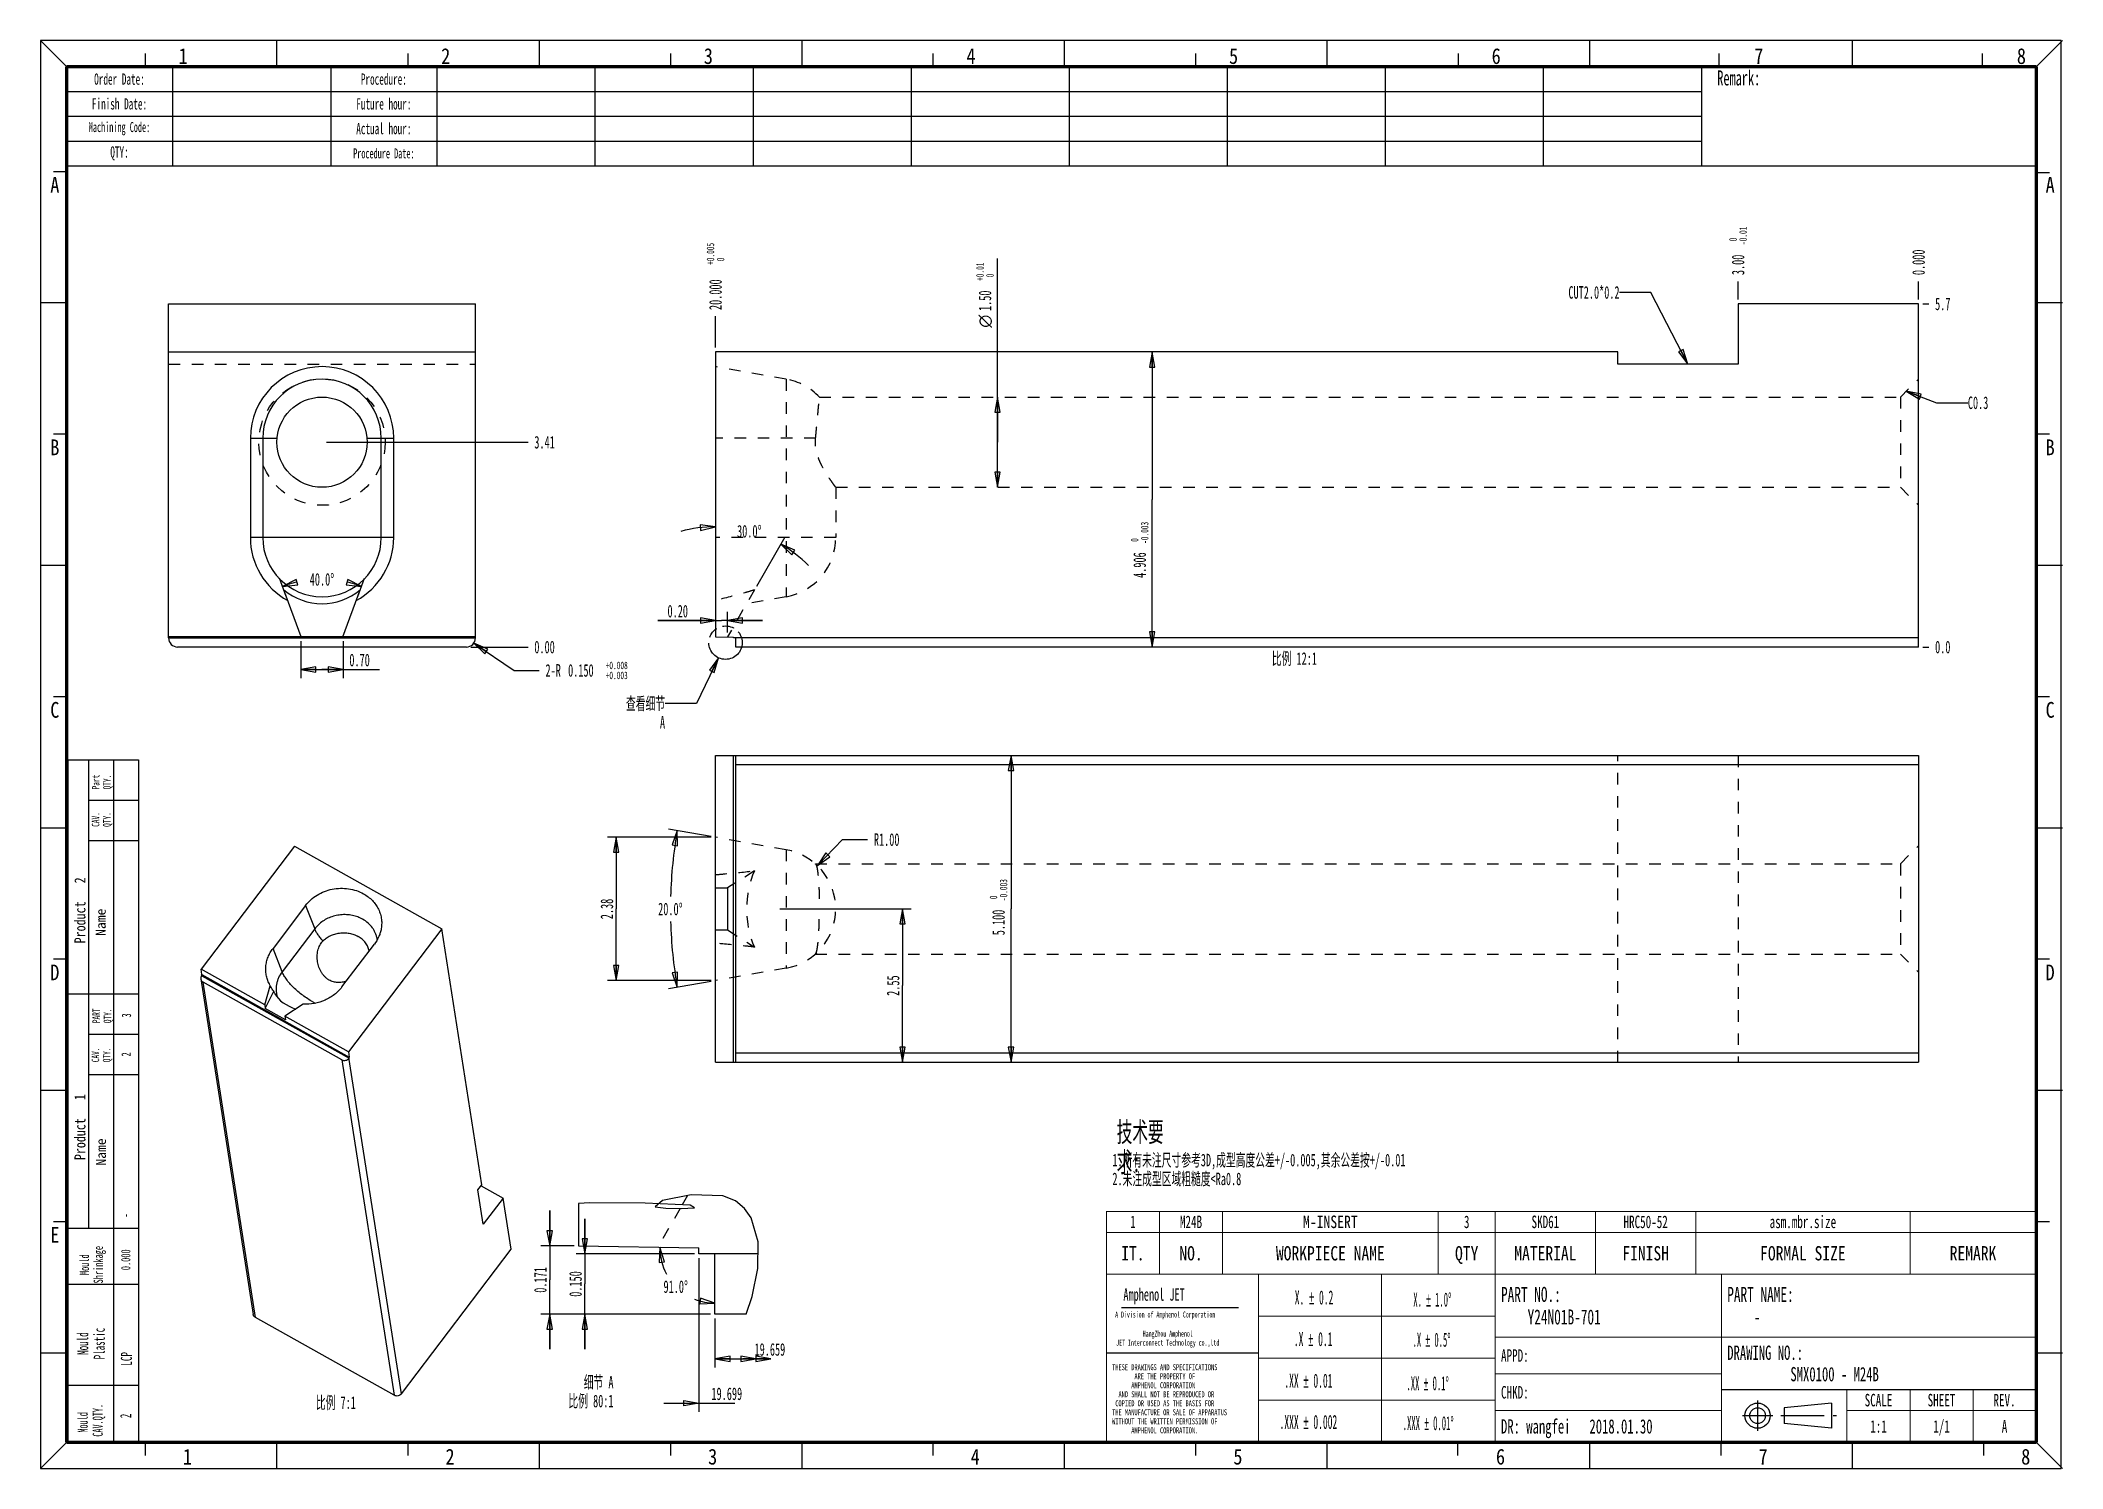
# Model space of a CAD drawing. Header units: millimetres. Extents: x 1 to 34.6, y 0.7 to 24.4.
import ezdxf
from ezdxf.enums import TextEntityAlignment as Align

# ---------------------------------------------------------------- set-up
doc = ezdxf.new("R2010")
doc.units = ezdxf.units.MM
doc.header["$LTSCALE"] = 1.925
for name, pattern in [('CENTER', [0.6, 0.375, -0.075, 0.075, -0.075]), ('HIDDEN', [0.2, 0.1, -0.1]), ('PHANTOM', [0.8, 0.45, -0.05, 0.1, -0.05, 0.1, -0.05])]:
    doc.linetypes.add(name, pattern=pattern)
doc.layers.get('0').update_dxf_attribs({"linetype": 'CONTINUOUS'})
for name, color, linetype in [('DEFAULT_1', 7, 'CENTER'), ('DEFAULT_2', 4, 'HIDDEN'), ('DEFAULT_3', 7, 'PHANTOM'), ('DIM', 7, 'CONTINUOUS'), ('NOTE', 7, 'CONTINUOUS')]:
    doc.layers.add(name, color=color, linetype=linetype)
doc.styles.get("Standard").update_dxf_attribs({"font": 'txt', "width": 0.6})
doc.styles.add('TEXTSTYLE_10', font='txt')
doc.styles.add('TEXTSTYLE_11', font='txt', dxfattribs={"width": 0.6})
doc.styles.add('TEXTSTYLE_12', font='txt', dxfattribs={"width": 0.6})
doc.styles.add('TEXTSTYLE_2', font='gdt', dxfattribs={"width": 0.6})
doc.styles.add('TEXTSTYLE_3', font='txt', dxfattribs={"width": 0.65})
doc.styles.add('TEXTSTYLE_4', font='txt', dxfattribs={"width": 0.8})
doc.styles.add('TEXTSTYLE_5', font='txt', dxfattribs={"width": 0.85})
doc.styles.add('TEXTSTYLE_6', font='txt', dxfattribs={"width": 0.5})
doc.styles.add('TEXTSTYLE_8', font='txt', dxfattribs={"width": 0.45})
doc.dimstyles.new('DIMSTYLE_1', dxfattribs={"dimtxt": 0.208333, "dimasz": 0.25, "dimexe": 1.75, "dimexo": 0.875, "dimtad": 1, "dimdec": 3, "dimzin": 0, "dimdsep": 46, "dimtxsty": 'STANDARD', "dimblk": 'CLOSED', "dimblk1": 'CLOSED', "dimblk2": 'CLOSED', "dimcen": 0.09, "dimadec": 0, "dimazin": 0, "dimtol": 1, "dimtm": 0.003, "dimtfac": 0.6, "dimtdec": 3, "dimtofl": 0, "dimtmove": 0, "dimatfit": 3, "dimldrblk": 'CLOSED', "dimfxl": 1, "dimtolj": 1, "dimtzin": 0, "dimarcsym": 0})
doc.dimstyles.new('DIMSTYLE_10', dxfattribs={"dimtxt": 0.208333, "dimasz": 0.25, "dimexe": 1.75, "dimexo": 0.875, "dimtad": 1, "dimdec": 3, "dimlfac": 0.15, "dimzin": 0, "dimdsep": 46, "dimtxsty": 'STANDARD', "dimblk": 'CLOSED', "dimblk1": 'CLOSED', "dimblk2": 'CLOSED', "dimcen": 0.09, "dimadec": 0, "dimazin": 0, "dimtp": 0.1, "dimtm": 0.1, "dimtfac": 1, "dimtdec": 3, "dimtofl": 0, "dimtmove": 0, "dimatfit": 3, "dimldrblk": 'CLOSED', "dimfxl": 1, "dimtolj": 1, "dimtzin": 0, "dimarcsym": 0})
doc.dimstyles.new('DIMSTYLE_11', dxfattribs={"dimtxt": 0.208333, "dimasz": 0.25, "dimexe": 1.75, "dimexo": 0.875, "dimtad": 0, "dimtih": 1, "dimtoh": 1, "dimdec": 1, "dimlfac": 0.15, "dimzin": 0, "dimdsep": 46, "dimtxsty": 'STANDARD', "dimblk": 'CLOSED', "dimblk1": 'CLOSED', "dimblk2": 'CLOSED', "dimcen": 0.09, "dimadec": 0, "dimazin": 0, "dimtp": 0.5, "dimtm": 0.5, "dimtfac": 1, "dimtdec": 1, "dimtofl": 0, "dimtmove": 0, "dimatfit": 3, "dimldrblk": 'CLOSED', "dimfxl": 1, "dimtolj": 1, "dimtzin": 0, "dimarcsym": 0})
doc.dimstyles.new('DIMSTYLE_12', dxfattribs={"dimtxt": 0.208333, "dimasz": 0.25, "dimexe": 1.75, "dimexo": 0.875, "dimtad": 1, "dimdec": 3, "dimlfac": 0.15, "dimzin": 0, "dimdsep": 46, "dimtxsty": 'STANDARD', "dimblk": 'CLOSED', "dimblk1": 'CLOSED', "dimblk2": 'CLOSED', "dimcen": 0.09, "dimadec": 0, "dimazin": 0, "dimtp": 0.2, "dimtm": 0.2, "dimtfac": 1, "dimtdec": 3, "dimtofl": 0, "dimtmove": 0, "dimatfit": 3, "dimldrblk": 'CLOSED', "dimfxl": 1, "dimtolj": 1, "dimtzin": 0, "dimarcsym": 0})
doc.dimstyles.new('DIMSTYLE_13', dxfattribs={"dimtxt": 0.208333, "dimasz": 0.25, "dimexe": 1.75, "dimexo": 0.875, "dimtad": 1, "dimzin": 0, "dimdsep": 46, "dimtxsty": 'STANDARD', "dimblk": 'CLOSED', "dimblk1": 'CLOSED', "dimblk2": 'CLOSED', "dimcen": 0.09, "dimadec": 0, "dimazin": 0, "dimtp": 0.1, "dimtm": 0.1, "dimtfac": 1, "dimtofl": 0, "dimtmove": 0, "dimatfit": 3, "dimldrblk": 'CLOSED', "dimfxl": 1, "dimtolj": 1, "dimtzin": 0, "dimarcsym": 0})
doc.dimstyles.new('DIMSTYLE_14', dxfattribs={"dimtxt": 0.208333, "dimasz": 0.25, "dimexe": 1.75, "dimexo": 0.875, "dimtad": 0, "dimtih": 1, "dimtoh": 1, "dimdec": 3, "dimzin": 0, "dimdsep": 46, "dimtxsty": 'STANDARD', "dimblk": 'CLOSED', "dimblk1": 'CLOSED', "dimblk2": 'CLOSED', "dimcen": 0.09, "dimadec": 0, "dimazin": 0, "dimtol": 1, "dimtp": 0.005, "dimtfac": 0.6, "dimtdec": 3, "dimtofl": 0, "dimtmove": 0, "dimatfit": 3, "dimldrblk": 'CLOSED', "dimfxl": 1, "dimtolj": 1, "dimtzin": 0, "dimarcsym": 0})
doc.dimstyles.new('DIMSTYLE_2', dxfattribs={"dimtxt": 0.208333, "dimasz": 0.25, "dimexe": 1.75, "dimexo": 0.875, "dimtad": 0, "dimtih": 1, "dimtoh": 1, "dimdec": 1, "dimzin": 0, "dimdsep": 46, "dimtxsty": 'STANDARD', "dimblk": 'CLOSED', "dimblk1": 'CLOSED', "dimblk2": 'CLOSED', "dimcen": 0.09, "dimadec": 0, "dimazin": 0, "dimtp": 0.1, "dimtm": 0.1, "dimtfac": 1, "dimtdec": 1, "dimtofl": 0, "dimtmove": 0, "dimatfit": 3, "dimldrblk": 'CLOSED', "dimfxl": 1, "dimtolj": 1, "dimtzin": 0, "dimarcsym": 0})
doc.dimstyles.new('DIMSTYLE_3', dxfattribs={"dimtxt": 0.208333, "dimasz": 0.25, "dimexe": 1.75, "dimexo": 0.875, "dimtad": 0, "dimtih": 1, "dimtoh": 1, "dimzin": 0, "dimdsep": 46, "dimtxsty": 'STANDARD', "dimblk": 'CLOSED', "dimblk1": 'CLOSED', "dimblk2": 'CLOSED', "dimcen": 0.09, "dimadec": 0, "dimazin": 0, "dimtol": 1, "dimtm": 0.01, "dimtfac": 0.6, "dimtofl": 0, "dimtmove": 0, "dimatfit": 3, "dimldrblk": 'CLOSED', "dimfxl": 1, "dimtolj": 1, "dimtzin": 0, "dimarcsym": 0})
doc.dimstyles.new('DIMSTYLE_4', dxfattribs={"dimtxt": 0.208333, "dimasz": 0.25, "dimexe": 1.75, "dimexo": 0.875, "dimtad": 0, "dimtih": 1, "dimtoh": 1, "dimdec": 3, "dimzin": 0, "dimdsep": 46, "dimtxsty": 'STANDARD', "dimblk": 'CLOSED', "dimblk1": 'CLOSED', "dimblk2": 'CLOSED', "dimcen": 0.09, "dimadec": 0, "dimazin": 0, "dimtp": 0.1, "dimtm": 0.1, "dimtfac": 1, "dimtdec": 3, "dimtofl": 0, "dimtmove": 0, "dimatfit": 3, "dimldrblk": 'CLOSED', "dimfxl": 1, "dimtolj": 1, "dimtzin": 0, "dimarcsym": 0})
doc.dimstyles.new('DIMSTYLE_5', dxfattribs={"dimtxt": 0.208333, "dimasz": 0.25, "dimexe": 1.75, "dimexo": 0.875, "dimtad": 1, "dimzin": 0, "dimdsep": 46, "dimtxsty": 'STANDARD', "dimblk": 'CLOSED', "dimblk1": 'CLOSED', "dimblk2": 'CLOSED', "dimcen": 0.09, "dimadec": 0, "dimazin": 0, "dimtol": 1, "dimtp": 0.01, "dimtfac": 0.6, "dimtofl": 0, "dimtmove": 0, "dimatfit": 3, "dimldrblk": 'CLOSED', "dimfxl": 1, "dimtolj": 1, "dimtzin": 0, "dimarcsym": 0})
doc.dimstyles.new('DIMSTYLE_6', dxfattribs={"dimtxt": 0.208333, "dimasz": 0.25, "dimexe": 1.75, "dimexo": 0.875, "dimtad": 0, "dimtih": 1, "dimtoh": 1, "dimdec": 1, "dimzin": 0, "dimdsep": 46, "dimtxsty": 'STANDARD', "dimblk": 'CLOSED', "dimblk1": 'CLOSED', "dimblk2": 'CLOSED', "dimcen": 0.09, "dimadec": 0, "dimazin": 0, "dimtp": 0.5, "dimtm": 0.5, "dimtfac": 1, "dimtdec": 1, "dimtofl": 0, "dimtmove": 0, "dimatfit": 3, "dimldrblk": 'CLOSED', "dimfxl": 1, "dimtolj": 1, "dimtzin": 0, "dimarcsym": 0})
doc.dimstyles.new('DIMSTYLE_7', dxfattribs={"dimtxt": 0.208333, "dimasz": 0.25, "dimexe": 1.75, "dimexo": 0.875, "dimtad": 1, "dimzin": 0, "dimdsep": 46, "dimtxsty": 'STANDARD', "dimblk": 'CLOSED', "dimblk1": 'CLOSED', "dimblk2": 'CLOSED', "dimcen": 0.09, "dimadec": 0, "dimazin": 0, "dimtp": 0.1, "dimtm": 0.1, "dimtfac": 1, "dimtofl": 0, "dimtmove": 0, "dimatfit": 3, "dimldrblk": 'CLOSED', "dimfxl": 1, "dimtolj": 1, "dimtzin": 0, "dimarcsym": 0})
doc.dimstyles.new('DIMSTYLE_8', dxfattribs={"dimtxt": 0.208333, "dimasz": 0.25, "dimexe": 1.75, "dimexo": 0.875, "dimtad": 0, "dimtih": 1, "dimtoh": 1, "dimzin": 0, "dimdsep": 46, "dimtxsty": 'STANDARD', "dimblk": 'CLOSED', "dimblk1": 'CLOSED', "dimblk2": 'CLOSED', "dimcen": 0.09, "dimadec": 0, "dimazin": 0, "dimtp": 0.1, "dimtm": 0.1, "dimtfac": 1, "dimtofl": 0, "dimtmove": 0, "dimatfit": 3, "dimldrblk": 'CLOSED', "dimfxl": 1, "dimtolj": 1, "dimtzin": 0, "dimarcsym": 0})
doc.dimstyles.new('DIMSTYLE_9', dxfattribs={"dimtxt": 0.208333, "dimasz": 0.25, "dimexe": 1.75, "dimexo": 0.875, "dimtad": 1, "dimdec": 3, "dimzin": 0, "dimdsep": 46, "dimtxsty": 'STANDARD', "dimblk": 'CLOSED', "dimblk1": 'CLOSED', "dimblk2": 'CLOSED', "dimcen": 0.09, "dimadec": 0, "dimazin": 0, "dimtol": 1, "dimtp": 0.008, "dimtm": -0.003, "dimtfac": 0.6, "dimtdec": 3, "dimtofl": 0, "dimtmove": 0, "dimatfit": 3, "dimldrblk": 'CLOSED', "dimfxl": 1, "dimtolj": 1, "dimtzin": 0, "dimarcsym": 0})
doc.dimstyles.get("Standard").update_dxf_attribs({"dimtxt": 0.208333, "dimasz": 0.25, "dimexe": 1.75, "dimexo": 0.875, "dimtad": 1, "dimdec": 3, "dimzin": 0, "dimdsep": 46, "dimtxsty": 'STANDARD', "dimblk": 'CLOSED', "dimblk1": 'CLOSED', "dimblk2": 'CLOSED', "dimcen": 0.09, "dimadec": 0, "dimazin": 0, "dimtol": 1, "dimtp": 0.001, "dimtm": 0.001, "dimtfac": 1, "dimtdec": 3, "dimtofl": 0, "dimtmove": 0, "dimatfit": 3, "dimldrblk": 'CLOSED', "dimfxl": 1, "dimtolj": 1, "dimtzin": 0, "dimarcsym": 0})

msp = doc.modelspace()

# ---------------------------------------------------------------- texts
at = {"color": 7, "linetype": 'Continuous', "char_height": 0.2619, "width": 0.222655, "line_spacing_factor": 0.9, "style": 'TEXTSTYLE_5'}
for s, insert, attachment_point in [('1', (3.3893, 24.2922), 2), ('2', (7.7551, 24.2922), 2), ('3', (12.1209, 24.2922), 2), ('4', (16.4867, 24.2922), 2), ('5', (20.8525, 24.2922), 2), ('6', (25.2183, 24.2922), 2), ('7', (29.5841, 24.2922), 2), ('8', (33.9499, 24.2922), 2), ('A', (1.1807, 22.1513), 1), ('A', (34.5034, 22.1513), 3), ('B', (1.1807, 17.7855), 1), ('B', (34.5034, 17.7855), 3), ('C', (1.1807, 13.4197), 1), ('C', (34.5034, 13.4197), 3), ('D', (1.1807, 9.0539), 1), ('D', (34.5034, 9.0539), 3), ('E', (1.1807, 4.6881), 1), ('1', (3.4613, 1.0005), 2), ('2', (7.827, 1.0005), 2), ('3', (12.1928, 1.0005), 2), ('4', (16.5586, 1.0005), 2), ('5', (20.9244, 1.0005), 2), ('6', (25.2902, 1.0005), 2), ('7', (29.656, 1.0005), 2), ('8', (34.0218, 1.0005), 2)]:
    msp.add_mtext(s, dxfattribs=dict(at, insert=insert, attachment_point=attachment_point))
at = {"color": 2, "linetype": 'Continuous', "insert": (18.8378, 5.906), "char_height": 0.208333, "width": 5, "attachment_point": 1, "line_spacing_factor": 0.9}
msp.add_mtext('1.所有未注尺寸参考3D,成型高度公差+/-0.005,其余公差按+/-0.01\\P2.未注成型区域粗糙度<Ra0.8    ', dxfattribs=at)
at = {"layer": 'DIM', "color": 2, "linetype": 'Continuous', "insert": (12.4277, 2.02), "char_height": 0.20833, "width": 0.75, "attachment_point": 2, "line_spacing_factor": 0.9}
msp.add_mtext('19.699', dxfattribs=at)
at = {"layer": 'NOTE', "color": 2, "linetype": 'Continuous', "line_spacing_factor": 0.9}
for s, insert, char_height, width, attachment_point in [('CUT2.0*0.2', (27.2694, 20.3351), 0.20833, 1.25, 3), ('C0.3', (33.0595, 18.5004), 0.20833, 0.5, 1), ('比例 12:1', (22.2389, 14.2465), 0.20833, 0.875, 3), ('查看细节 A', (11.4014, 13.4979), 0.20833, 0.75, 3), ('技术要求:', (18.9094, 6.4363), 0.33333, 1, 1), ('细节 A\\P比例 80:1', (10.5445, 2.2121), 0.20833, 0.875, 3), ('比例 7:1', (6.262, 1.873), 0.20833, 0.75, 3)]:
    msp.add_mtext(s, dxfattribs=dict(at, insert=insert, char_height=char_height, width=width, attachment_point=attachment_point))
at = {"layer": 'NOTE', "color": 2, "linetype": 'Continuous', "attachment_point": 1, "rotation": 90, "line_spacing_factor": 0.9}
for s, insert, char_height, width in [('Part\\PQTY.', (1.8739, 11.9653), 0.125, 0.3), ('CAV.\\PQTY.', (1.8713, 11.3429), 0.125, 0.3), ('PART\\PQTY.', (1.8815, 8.0782), 0.125, 0.3), ('3', (2.3692, 8.1729), 0.1542, 0.0925), ('CAV.\\PQTY.', (1.868, 7.4285), 0.125, 0.3), ('2', (2.3645, 7.5244), 0.1542, 0.0925), ('-', (2.3542, 4.8468), 0.1542, 0.0925), ('  Mould\\PShrinkage', (1.6704, 3.7508), 0.15417, 0.8325), ('0.000', (2.3579, 3.9708), 0.15417, 0.4625), (' Mould\\PPlastic', (1.6285, 2.4882), 0.18333, 0.77), ('LCP', (2.3548, 2.3838), 0.18333, 0.33), (' Mould\\PCAV.QTY.', (1.6361, 1.2017), 0.16667, 0.8), ('2', (2.3431, 1.5089), 0.1833, 0.11)]:
    msp.add_mtext(s, dxfattribs=dict(at, insert=insert, char_height=char_height, width=width))
for s, insert, char_height, width, style in [('Product   2', (1.5821, 9.4053), 0.183333, 1.613333, 'TEXTSTYLE_4'), ('Name', (1.9356, 9.53), 0.16667, 0.666667, 'TEXTSTYLE_10'), ('Product   1', (1.5821, 5.8006), 0.183333, 1.613333, 'TEXTSTYLE_4'), ('Name', (1.9396, 5.7088), 0.16667, 0.666667, 'TEXTSTYLE_10')]:
    msp.add_mtext(s, dxfattribs=dict(at, insert=insert, char_height=char_height, width=width, style=style))
at = {"layer": 'NOTE', "color": 2, "linetype": 'Continuous', "attachment_point": 1, "line_spacing_factor": 0.9}
for s, insert, char_height, width, style in [('Amphenol JET', (19.0206, 3.671), 0.208333, 1.905979, 'TEXTSTYLE_11'), ('X. \\Fgdt;{\\Fgdt;`}\\Ftxt; 0.2', (21.8697, 3.6336), 0.233333, 1.088889, 'TEXTSTYLE_6'), ('X. \\Fgdt;{\\Fgdt;`}\\Ftxt; 1.0\\Fgdt;{\\Fgdt;~}', (23.8407, 3.5994), 0.233333, 1.162778, 'TEXTSTYLE_8'), ('A Division of Amphenol Corporation', (18.8834, 3.2832), 0.1, 2.210037, 'TEXTSTYLE_11'), ('         HangZhou Amphenol \\PJET Interconnect Technology co.,ltd', (18.9008, 2.9658), 0.1, 2.226172, 'TEXTSTYLE_12'), ('.X \\Fgdt;{\\Fgdt;`}\\Ftxt; 0.1', (21.8554, 2.9422), 0.233333, 1.088889, 'TEXTSTYLE_6'), ('.X \\Fgdt;{\\Fgdt;`}\\Ftxt; 0.5\\Fgdt;{\\Fgdt;~}', (23.8283, 2.9303), 0.233333, 1.162778, 'TEXTSTYLE_8'), ('.XX \\Fgdt;{\\Fgdt;`}\\Ftxt; 0.01', (21.6969, 2.2499), 0.233333, 1.322222, 'TEXTSTYLE_6'), ('.XX \\Fgdt;{\\Fgdt;`}\\Ftxt; 0.1\\Fgdt;{\\Fgdt;~}', (23.7272, 2.2062), 0.233333, 1.267778, 'TEXTSTYLE_8'), ('.XXX \\Fgdt;{\\Fgdt;`}\\Ftxt; 0.002', (21.6175, 1.5637), 0.233333, 1.555556, 'TEXTSTYLE_6'), ('.XXX \\Fgdt;{\\Fgdt;`}\\Ftxt; 0.01\\Fgdt;{\\Fgdt;~}', (23.6652, 1.5439), 0.233333, 1.477778, 'TEXTSTYLE_8')]:
    msp.add_mtext(s, dxfattribs=dict(at, insert=insert, char_height=char_height, width=width, style=style))

# ---------------------------------------------------------------- blocks, each defined once
blk = doc.blocks.new('_CLOSED')
at = {"color": 0, "linetype": 'ByBlock'}
for p, q in [((0, 0), (-1, 0.18)), ((-1, 0.18), (-1, -0.18)), ((-1, -0.18), (0, 0)), ((-1, 0), (0, 0))]:
    blk.add_line(p, q, dxfattribs=at)
blk = doc.blocks.new('*D2')
at = {"layer": 'DIM', "color": 2, "linetype": 'Continuous'}
for p in [(17.153, 12.528), (17.153, 7.428)]:
    blk.add_line(p, (17.153, 9.978), dxfattribs=at)
at = {"layer": 'DIM', "color": 2, "linetype": 'Continuous', "xscale": 0.25, "yscale": 0.25, "zscale": 0.25}
for p, rotation in [((17.153, 12.528), 90), ((17.153, 7.428), 270)]:
    blk.add_blockref('_CLOSED', p, dxfattribs=dict(at, rotation=rotation))
at = {"layer": 'DIM', "color": 2, "linetype": 'Continuous', "width": 0.6}
for s, height, p in [('-0.003', 0.125, (17.09, 10.291)), (' 0', 0.125, (16.923, 10.141)), ('5.100', 0.2083, (17.048, 9.753))]:
    blk.add_text(s, height=height, rotation=90, dxfattribs=at).set_placement(p, align=Align.CENTER)
blk = doc.blocks.new('*D3')
at = {"layer": 'DIM', "color": 2, "linetype": 'Continuous'}
for p in [(19.499, 19.24), (19.499, 14.334)]:
    blk.add_line(p, (19.499, 16.787), dxfattribs=at)
at = {"layer": 'DIM', "color": 2, "linetype": 'Continuous', "xscale": 0.25, "yscale": 0.25, "zscale": 0.25}
for p, rotation in [((19.499, 19.24), 90), ((19.499, 14.334), 270)]:
    blk.add_blockref('_CLOSED', p, dxfattribs=dict(at, rotation=rotation))
at = {"layer": 'DIM', "color": 2, "linetype": 'Continuous', "width": 0.6}
for s, height, p in [('-0.003', 0.125, (19.437, 16.233)), (' 0', 0.125, (19.27, 16.083)), ('4.906', 0.2083, (19.395, 15.696))]:
    blk.add_text(s, height=height, rotation=90, dxfattribs=at).set_placement(p, align=Align.CENTER)
blk = doc.blocks.new('*D4')
at = {"layer": 'DIM', "color": 2, "linetype": 'Continuous'}
blk.add_line((32.312, 20.04), (32.411, 20.04), dxfattribs=at)
at = {"layer": 'DIM', "color": 2, "linetype": 'Continuous', "insert": (32.515, 20.144), "char_height": 0.2083, "width": 0.375, "attachment_point": 1, "line_spacing_factor": 0.9}
blk.add_mtext('5.7', dxfattribs=at)
blk = doc.blocks.new('*D5')
at = {"layer": 'DIM', "color": 2, "linetype": 'Continuous'}
blk.add_line((32.312, 14.334), (32.411, 14.334), dxfattribs=at)
at = {"layer": 'DIM', "color": 2, "linetype": 'Continuous', "insert": (32.515, 14.438), "char_height": 0.2083, "width": 0.375, "attachment_point": 1, "line_spacing_factor": 0.9}
blk.add_mtext('0.0', dxfattribs=at)
blk = doc.blocks.new('*D6')
at = {"layer": 'DIM', "color": 2, "linetype": 'Continuous'}
blk.add_line((29.239, 20.113), (29.239, 20.415), dxfattribs=at)
at = {"layer": 'DIM', "color": 2, "linetype": 'Continuous', "width": 0.6}
for s, height, p in [('-0.01', 0.125, (29.385, 21.019)), (' 0', 0.125, (29.218, 21.019)), ('3.00', 0.2083, (29.343, 20.519))]:
    blk.add_text(s, height=height, rotation=90, dxfattribs=at).set_placement(p)
blk = doc.blocks.new('*D7')
at = {"layer": 'DIM', "color": 2, "linetype": 'Continuous'}
blk.add_line((32.239, 20.113), (32.239, 20.415), dxfattribs=at)
at = {"layer": 'DIM', "color": 2, "linetype": 'Continuous', "insert": (32.135, 20.519), "char_height": 0.2083, "width": 0.625, "attachment_point": 1, "rotation": 90, "line_spacing_factor": 0.9}
blk.add_mtext('0.000', dxfattribs=at)
blk = doc.blocks.new('*D8')
at = {"layer": 'DIM', "color": 2, "linetype": 'Continuous'}
for p, q in [((16.928, 17.74), (16.928, 20.797)), ((16.928, 18.49), (16.928, 17.74)), ((16.928, 16.99), (16.928, 17.74))]:
    blk.add_line(p, q, dxfattribs=at)
at = {"layer": 'DIM', "color": 2, "linetype": 'Continuous', "xscale": 0.25, "yscale": 0.25, "zscale": 0.25}
for p, rotation in [((16.928, 18.49), 90), ((16.928, 16.99), 270)]:
    blk.add_blockref('_CLOSED', p, dxfattribs=dict(at, rotation=rotation))
at = {"layer": 'DIM', "color": 2, "linetype": 'Continuous', "width": 0.6}
for s, height, p in [('+0.01', 0.125, (16.699, 20.422)), (' 0', 0.125, (16.865, 20.422)), ('1.50', 0.2083, (16.824, 19.922))]:
    blk.add_text(s, height=height, rotation=90, dxfattribs=at).set_placement(p)
at = {"layer": 'DIM', "color": 2, "linetype": 'Continuous', "style": 'TEXTSTYLE_2'}
blk.add_text('n', height=0.208, rotation=90, dxfattribs=at).set_placement((16.824, 19.644))
blk = doc.blocks.new('*D9')
at = {"layer": 'DIM', "color": 2, "linetype": 'Continuous'}
blk.add_line((12.925, 15.346), (13.4, 16.169), dxfattribs=at)
for points in [[(11.992, 16.274), (12.239, 16.334), (11.987, 16.365), (11.992, 16.274)], [(13.561, 15.944), (13.327, 16.042), (13.511, 15.867), (13.561, 15.944)]]:
    blk.add_lwpolyline(points, dxfattribs=at)
for start, end in [(90, 105.3612), (44.6388, 60)]:
    blk.add_arc((12.239, 14.158), 2.176, start, end, dxfattribs=at)
at = {"layer": 'DIM', "color": 2, "linetype": 'Continuous', "insert": (12.802, 16.364), "char_height": 0.20833, "width": 0.63889, "attachment_point": 2, "line_spacing_factor": 0.9}
blk.add_mtext('30.0\\Fgdt;{\\Fgdt;~}', dxfattribs=at)
blk = doc.blocks.new('*D10')
at = {"layer": 'DIM', "color": 2, "linetype": 'Continuous'}
for p, q in [((12.437, 14.574), (12.437, 14.921)), ((12.239, 14.775), (11.282, 14.775)), ((11.282, 14.775), (12.338, 14.775)), ((13.02, 14.775), (12.338, 14.775)), ((12.437, 14.775), (13.02, 14.775))]:
    blk.add_line(p, q, dxfattribs=at)
at = {"layer": 'DIM', "color": 2, "linetype": 'Continuous', "xscale": 0.25, "yscale": 0.25, "zscale": 0.25}
blk.add_blockref('_CLOSED', (12.239, 14.775), dxfattribs=at)
at = {"layer": 'DIM', "color": 2, "linetype": 'Continuous', "xscale": 0.25, "yscale": 0.25, "zscale": 0.25, "rotation": 180}
blk.add_blockref('_CLOSED', (12.437, 14.775), dxfattribs=at)
at = {"layer": 'DIM', "color": 2, "linetype": 'Continuous', "insert": (11.782, 15.035), "char_height": 0.2083, "width": 0.5, "attachment_point": 3, "line_spacing_factor": 0.9}
blk.add_mtext('0.20', dxfattribs=at)
blk = doc.blocks.new('*D11')
at = {"layer": 'DIM', "color": 2, "linetype": 'Continuous'}
blk.add_line((5.771, 17.74), (9.123, 17.74), dxfattribs=at)
at = {"layer": 'DIM', "color": 2, "linetype": 'Continuous', "insert": (9.228, 17.844), "char_height": 0.2083, "width": 0.5, "attachment_point": 1, "line_spacing_factor": 0.9}
blk.add_mtext('3.41', dxfattribs=at)
blk = doc.blocks.new('*D12')
at = {"layer": 'DIM', "color": 2, "linetype": 'Continuous'}
blk.add_line((8.171, 14.334), (9.123, 14.334), dxfattribs=at)
at = {"layer": 'DIM', "color": 2, "linetype": 'Continuous', "insert": (9.228, 14.438), "char_height": 0.2083, "width": 0.5, "attachment_point": 1, "line_spacing_factor": 0.9}
blk.add_mtext('0.00', dxfattribs=at)
blk = doc.blocks.new('*D13')
at = {"layer": 'DIM', "color": 2, "linetype": 'Continuous'}
for p, q in [((8.223, 14.4), (8.893, 13.945)), ((8.893, 13.945), (9.31, 13.945))]:
    blk.add_line(p, q, dxfattribs=at)
at = {"layer": 'DIM', "color": 2, "linetype": 'Continuous', "xscale": 0.25, "yscale": 0.25, "zscale": 0.25, "rotation": 145.8732054628}
blk.add_blockref('_CLOSED', (8.223, 14.4), dxfattribs=at)
at = {"layer": 'DIM', "color": 2, "linetype": 'Continuous', "width": 0.6}
for s, height, p in [('2-R', 0.2083, (9.414, 13.841)), ('0.150', 0.2083, (9.789, 13.841)), ('+0.008', 0.125, (10.414, 13.966)), ('+0.003', 0.125, (10.414, 13.8))]:
    blk.add_text(s, height=height, dxfattribs=at).set_placement(p)
blk = doc.blocks.new('*D14')
at = {"layer": 'DIM', "color": 2, "linetype": 'Continuous'}
for p, q in [((5.104, 15.176), (4.993, 15.48)), ((6.293, 15.176), (6.404, 15.48))]:
    blk.add_line(p, q, dxfattribs=at)
for points in [[(5.27, 15.457), (5.043, 15.343), (5.296, 15.369), (5.27, 15.457)], [(6.101, 15.369), (6.354, 15.343), (6.127, 15.457), (6.101, 15.369)]]:
    blk.add_lwpolyline(points, dxfattribs=at)
for start, end in [(102.7748, 110), (70, 77.2252)]:
    blk.add_arc((5.698, 13.543), 1.916, start, end, dxfattribs=at)
at = {"layer": 'DIM', "color": 2, "linetype": 'Continuous', "insert": (5.698, 15.563), "char_height": 0.20833, "width": 0.63889, "attachment_point": 2, "line_spacing_factor": 0.9}
blk.add_mtext('40.0\\Fgdt;{\\Fgdt;~}', dxfattribs=at)
blk = doc.blocks.new('*D15')
at = {"layer": 'DIM', "color": 2, "linetype": 'Continuous'}
for p, q in [((5.348, 14.432), (5.348, 13.816)), ((6.048, 14.432), (6.048, 13.816)), ((5.348, 13.962), (5.698, 13.962)), ((6.048, 13.962), (5.698, 13.962)), ((5.698, 13.962), (6.653, 13.962))]:
    blk.add_line(p, q, dxfattribs=at)
at = {"layer": 'DIM', "color": 2, "linetype": 'Continuous', "xscale": 0.25, "yscale": 0.25, "zscale": 0.25, "rotation": 180}
blk.add_blockref('_CLOSED', (5.348, 13.962), dxfattribs=at)
at = {"layer": 'DIM', "color": 2, "linetype": 'Continuous', "xscale": 0.25, "yscale": 0.25, "zscale": 0.25}
blk.add_blockref('_CLOSED', (6.048, 13.962), dxfattribs=at)
at = {"layer": 'DIM', "color": 2, "linetype": 'Continuous', "insert": (6.153, 14.222), "char_height": 0.2083, "width": 0.5, "attachment_point": 1, "line_spacing_factor": 0.9}
blk.add_mtext('0.70', dxfattribs=at)
blk = doc.blocks.new('*D16')
at = {"layer": 'DIM', "color": 2, "linetype": 'Continuous'}
for p, q in [((9.483, 4.377), (9.483, 4.961)), ((9.483, 4.961), (9.483, 3.808)), ((9.888, 4.377), (9.338, 4.377)), ((9.483, 2.656), (9.483, 3.808)), ((12.158, 3.24), (9.338, 3.24)), ((9.483, 3.24), (9.483, 2.656))]:
    blk.add_line(p, q, dxfattribs=at)
at = {"layer": 'DIM', "color": 2, "linetype": 'Continuous', "xscale": 0.25, "yscale": 0.25, "zscale": 0.25}
for p, rotation in [((9.483, 4.377), 270), ((9.483, 3.24), 90)]:
    blk.add_blockref('_CLOSED', p, dxfattribs=dict(at, rotation=rotation))
at = {"layer": 'DIM', "color": 2, "linetype": 'Continuous', "insert": (9.223, 3.808), "char_height": 0.2083, "width": 0.625, "attachment_point": 2, "rotation": 90, "line_spacing_factor": 0.9}
blk.add_mtext('0.171', dxfattribs=at)
blk = doc.blocks.new('*D17')
at = {"layer": 'DIM', "color": 2, "linetype": 'Continuous'}
for p, q in [((10.069, 4.241), (10.069, 4.825)), ((10.069, 4.825), (10.069, 3.741)), ((11.891, 4.241), (9.923, 4.241)), ((10.069, 2.656), (10.069, 3.741)), ((12.158, 3.24), (9.923, 3.24)), ((10.069, 3.24), (10.069, 2.656))]:
    blk.add_line(p, q, dxfattribs=at)
at = {"layer": 'DIM', "color": 2, "linetype": 'Continuous', "xscale": 0.25, "yscale": 0.25, "zscale": 0.25}
for p, rotation in [((10.069, 4.241), 270), ((10.069, 3.24), 90)]:
    blk.add_blockref('_CLOSED', p, dxfattribs=dict(at, rotation=rotation))
at = {"layer": 'DIM', "color": 2, "linetype": 'Continuous', "insert": (9.808, 3.741), "char_height": 0.2083, "width": 0.625, "attachment_point": 2, "rotation": 90, "line_spacing_factor": 0.9}
blk.add_mtext('0.150', dxfattribs=at)
blk = doc.blocks.new('*D18')
at = {"layer": 'DIM', "color": 2, "linetype": 'Continuous'}
for points in [[(11.392, 4.111), (11.317, 4.354), (11.301, 4.1), (11.392, 4.111)], [(11.977, 3.412), (12.231, 3.423), (11.99, 3.503), (11.977, 3.412)]]:
    blk.add_lwpolyline(points, dxfattribs=at)
for start, end in [(179, 208.2332), (248.242, 270)]:
    blk.add_arc((12.231, 4.338), 0.914, start, end, dxfattribs=at)
at = {"layer": 'DIM', "color": 2, "linetype": 'Continuous', "insert": (11.579, 3.801), "char_height": 0.20833, "width": 0.63889, "attachment_point": 2, "line_spacing_factor": 0.9}
blk.add_mtext('91.0\\Fgdt;{\\Fgdt;~}', dxfattribs=at)
blk = doc.blocks.new('DOUBLE_CLOSED')
at = {"color": 0, "linetype": 'ByBlock'}
for p, q in [((-1, 0), (-2, 0.18)), ((-2, 0.18), (-2, -0.18)), ((-2, -0.18), (-1, 0)), ((-2, 0), (-1, 0)), ((0, 0), (-1, 0.18)), ((-1, 0.18), (-1, -0.18)), ((-1, -0.18), (0, 0)), ((-1, 0), (0, 0))]:
    blk.add_line(p, q, dxfattribs=at)
blk = doc.blocks.new('*D19')
at = {"layer": 'DIM', "color": 2, "linetype": 'Continuous'}
for p, q in [((12.231, 3.167), (12.231, 2.351)), ((12.231, 2.496), (12.696, 2.496)), ((13.16, 2.496), (12.696, 2.496))]:
    blk.add_line(p, q, dxfattribs=at)
at = {"layer": 'DIM', "color": 2, "linetype": 'Continuous', "xscale": 0.25, "yscale": 0.25, "zscale": 0.25, "rotation": 180}
blk.add_blockref('_CLOSED', (12.231, 2.496), dxfattribs=at)
at = {"layer": 'DIM', "color": 2, "linetype": 'Continuous', "xscale": 0.25, "yscale": 0.25, "zscale": 0.25}
blk.add_blockref('DOUBLE_CLOSED', (13.16, 2.496), dxfattribs=at)
at = {"layer": 'DIM', "color": 2, "linetype": 'Continuous', "insert": (13.144, 2.757), "char_height": 0.2083, "width": 0.75, "attachment_point": 2, "line_spacing_factor": 0.9}
blk.add_mtext('19.659', dxfattribs=at)
blk = doc.blocks.new('*D20')
at = {"layer": 'DIM', "color": 2, "linetype": 'Continuous'}
for p, q in [((12.167, 11.183), (11.46, 11.307)), ((12.167, 8.774), (11.46, 8.649))]:
    blk.add_line(p, q, dxfattribs=at)
for points in [[(11.61, 11.028), (11.604, 11.282), (11.519, 11.042), (11.61, 11.028)], [(11.519, 8.914), (11.604, 8.674), (11.61, 8.928), (11.519, 8.914)]]:
    blk.add_lwpolyline(points, dxfattribs=at)
for start, end in [(170, 178.4099), (181.5901, 190)]:
    blk.add_arc((18.998, 9.978), 7.508, start, end, dxfattribs=at)
at = {"layer": 'DIM', "color": 2, "linetype": 'Continuous', "insert": (11.49, 10.082), "char_height": 0.20833, "width": 0.63889, "attachment_point": 2, "line_spacing_factor": 0.9}
blk.add_mtext('20.0\\Fgdt;{\\Fgdt;~}', dxfattribs=at)
blk = doc.blocks.new('*D21')
at = {"layer": 'DIM', "color": 2, "linetype": 'Continuous'}
for p, q in [((12.166, 11.17), (10.443, 11.17)), ((10.589, 11.17), (10.589, 9.978)), ((10.589, 8.786), (10.589, 9.978)), ((12.166, 8.786), (10.443, 8.786))]:
    blk.add_line(p, q, dxfattribs=at)
at = {"layer": 'DIM', "color": 2, "linetype": 'Continuous', "xscale": 0.25, "yscale": 0.25, "zscale": 0.25}
for p, rotation in [((10.589, 11.17), 90), ((10.589, 8.786), 270)]:
    blk.add_blockref('_CLOSED', p, dxfattribs=dict(at, rotation=rotation))
at = {"layer": 'DIM', "color": 2, "linetype": 'Continuous', "insert": (10.329, 9.978), "char_height": 0.2083, "width": 0.5, "attachment_point": 2, "rotation": 90, "line_spacing_factor": 0.9}
blk.add_mtext('2.38', dxfattribs=at)
blk = doc.blocks.new('*D22')
at = {"layer": 'DIM', "color": 2, "linetype": 'Continuous'}
for p, q in [((13.934, 10.698), (14.352, 11.132)), ((14.352, 11.132), (14.769, 11.132))]:
    blk.add_line(p, q, dxfattribs=at)
at = {"layer": 'DIM', "color": 2, "linetype": 'Continuous', "xscale": 0.25, "yscale": 0.25, "zscale": 0.25, "rotation": 226.0202297304}
blk.add_blockref('_CLOSED', (13.934, 10.698), dxfattribs=at)
at = {"layer": 'DIM', "color": 2, "linetype": 'Continuous', "insert": (14.873, 11.236), "char_height": 0.2083, "width": 0.625, "attachment_point": 1, "line_spacing_factor": 0.9}
blk.add_mtext('R1.00', dxfattribs=at)
blk = doc.blocks.new('*D23')
at = {"layer": 'DIM', "color": 2, "linetype": 'Continuous'}
for p, q in [((13.312, 9.978), (15.494, 9.978)), ((15.348, 9.978), (15.348, 8.703)), ((15.348, 7.428), (15.348, 8.703))]:
    blk.add_line(p, q, dxfattribs=at)
at = {"layer": 'DIM', "color": 2, "linetype": 'Continuous', "xscale": 0.25, "yscale": 0.25, "zscale": 0.25}
for p, rotation in [((15.348, 9.978), 90), ((15.348, 7.428), 270)]:
    blk.add_blockref('_CLOSED', p, dxfattribs=dict(at, rotation=rotation))
at = {"layer": 'DIM', "color": 2, "linetype": 'Continuous', "insert": (15.088, 8.703), "char_height": 0.2083, "width": 0.5, "attachment_point": 2, "rotation": 90, "line_spacing_factor": 0.9}
blk.add_mtext('2.55', dxfattribs=at)
blk = doc.blocks.new('*D24')
at = {"layer": 'DIM', "color": 2, "linetype": 'Continuous'}
blk.add_line((12.239, 19.313), (12.239, 19.834), dxfattribs=at)
at = {"layer": 'DIM', "color": 2, "linetype": 'Continuous', "width": 0.6}
for s, height, p in [('+0.005', 0.125, (12.218, 20.688)), (' 0', 0.125, (12.385, 20.688)), ('20.000', 0.2083, (12.343, 19.938))]:
    blk.add_text(s, height=height, rotation=90, dxfattribs=at).set_placement(p)
blk = doc.blocks.new('*T25')
at = {"color": 0, "linetype": 'ByBlock', "lineweight": -2}
for p, q in [((0, 0), (32.748, 0)), ((0, 0), (0, -1.647)), ((1.767, 0), (1.767, -1.647)), ((4.394, 0), (4.394, -1.647)), ((6.161, 0), (6.161, -1.647)), ((8.788, 0), (8.788, -1.647)), ((11.416, 0), (11.416, -1.647)), ((14.043, 0), (14.043, -1.647)), ((16.671, 0), (16.671, -1.647)), ((19.298, 0), (19.298, -1.647)), ((21.926, 0), (21.926, -1.647)), ((24.553, 0), (24.553, -1.647)), ((27.181, 0), (27.181, -1.647)), ((32.748, 0), (32.748, -1.647)), ((0, -0.412), (27.181, -0.412)), ((0, -0.823), (27.181, -0.823)), ((0, -1.235), (27.181, -1.235)), ((0, -1.647), (32.748, -1.647))]:
    blk.add_line(p, q, dxfattribs=at)
at = {"color": 0, "linetype": 'Continuous', "char_height": 0.1875, "width": 1.64667, "attachment_point": 5, "line_spacing_factor": 0.9}
for s, insert in [('Order Date: ', (0.883, -0.206)), ('Procedure:', (5.278, -0.206))]:
    blk.add_mtext(s, dxfattribs=dict(at, insert=insert))
at = {"color": 0, "linetype": 'Continuous'}
for s, insert, char_height, width, attachment_point in [('  Remark:   ', (27.241, -0.06), 0.25, 5.44667, 1), ('Finish Date:', (0.883, -0.618), 0.1875, 1.64667, 5), ('Future hour:', (5.278, -0.618), 0.1875, 1.64667, 5), ('Machining Code:', (0.883, -1.029), 0.16667, 1.64667, 5), ('Actual hour:', (5.278, -1.029), 0.1875, 1.64667, 5), ('QTY:', (0.883, -1.441), 0.1875, 1.64667, 5), ('Procedure Date:', (5.278, -1.441), 0.16667, 1.64667, 5)]:
    blk.add_mtext(s, dxfattribs=dict(at, insert=insert, char_height=char_height, width=width, attachment_point=attachment_point))
blk = doc.blocks.new('*T26')
at = {"color": 2, "linetype": 'Continuous', "const_width": 0.0167}
for points in [[(15.463, 3.838), (-0.008, 3.838)], [(0, 0), (0, 3.838)], [(0.882, 2.793), (0.882, 3.838)], [(1.932, 2.793), (1.932, 3.838)], [(5.515, 2.793), (5.515, 3.838)], [(6.465, 0), (6.465, 3.838)], [(8.132, 2.793), (8.132, 3.838)], [(9.798, 2.793), (9.798, 3.838)], [(13.36, 2.793), (13.36, 3.838)], [(15.455, 0), (15.455, 3.838)], [(15.455, 3.489), (0, 3.489)], [(15.455, 2.793), (0, 2.793)], [(2.53, 0), (2.53, 2.793)], [(4.574, 0), (4.574, 2.793)], [(10.227, 0), (10.227, 2.793)], [(6.465, 2.093), (2.53, 2.093)], [(15.455, 1.746), (6.465, 1.746)], [(6.465, 1.399), (2.53, 1.399)], [(10.227, 1.135), (6.465, 1.135)], [(6.465, 0.7), (2.53, 0.7)], [(15.455, 0.873), (10.227, 0.873)], [(12.312, 0), (12.312, 0.873)], [(13.36, 0), (13.36, 0.873)], [(14.407, 0), (14.407, 0.873)], [(10.227, 0.524), (6.465, 0.524)], [(15.455, 0.524), (12.312, 0.524)], [(15.463, 0), (-0.008, 0)]]:
    blk.add_lwpolyline(points, dxfattribs=at)
at = {"layer": 'NOTE', "color": 2, "linetype": 'Continuous', "line_spacing_factor": 0.9}
for s, insert, char_height, width, attachment_point, style in [('1', (0.441, 3.768), 0.208, 0.27083, 2, 'TEXTSTYLE_3'), ('M24B', (1.407, 3.768), 0.2083, 1.08333, 2, 'TEXTSTYLE_3'), ('M-INSERT', (3.723, 3.768), 0.2083, 2.66667, 2, 'TEXTSTYLE_4'), ('3', (5.99, 3.768), 0.208, 0.27083, 2, 'TEXTSTYLE_3'), ('SKD61', (7.298, 3.768), 0.2083, 1.35417, 2, 'TEXTSTYLE_3'), ('HRC50-52', (8.965, 3.768), 0.2083, 2.16667, 2, 'TEXTSTYLE_3'), ('asm.mbr.size', (11.579, 3.768), 0.20833, 3.25, 2, 'TEXTSTYLE_3'), ('IT.', (0.441, 3.26), 0.2375, 1.14, 2, 'TEXTSTYLE_4'), ('NO.', (1.407, 3.26), 0.2375, 1.14, 2, 'TEXTSTYLE_4'), ('WORKPIECE NAME', (3.723, 3.26), 0.2375, 5.32, 2, 'TEXTSTYLE_4'), ('QTY', (5.99, 3.26), 0.2375, 1.14, 2, 'TEXTSTYLE_4'), ('MATERIAL', (7.298, 3.26), 0.2375, 3.04, 2, 'TEXTSTYLE_4'), ('FINISH', (8.965, 3.26), 0.2375, 2.28, 2, 'TEXTSTYLE_4'), ('FORMAL SIZE', (11.579, 3.26), 0.2375, 4.18, 2, 'TEXTSTYLE_4'), ('REMARK', (14.407, 3.26), 0.2375, 2.28, 2, 'TEXTSTYLE_4'), ('PART NO.:\\P    Y24N01B-701 ', (6.56, 2.582), 0.25, 5.2, 1, 'TEXTSTYLE_3'), ('PART NAME:  \\P    -', (10.321, 2.582), 0.25, 3.9, 1, 'TEXTSTYLE_3'), ('APPD:  ', (6.56, 1.545), 0.2083, 1.89583, 1, 'TEXTSTYLE_3'), ('DRAWING NO.:   \\P          SMX0100 - M24B', (10.321, 1.606), 0.2375, 7.41, 1, 'TEXTSTYLE_3'), (' \\P \\P \\P \\P \\P \\P \\P \\P \\PTHESE DRAWINGS AND SPECIFICATIONS\\P       ARE THE PROPERTY OF\\P      AMPHENOL CORPORATION\\P  AND SHALL NOT BE REPRODUCED OR\\P COPIED OR USED AS THE BASIS FOR\\PTHE MANUFACTURE OR SALE OF APPARATUS\\PWITHOUT THE WRITTEN PERMISSION OF\\P      AMPHENOL CORPORATION. ', (0.095, 2.647), 0.1, 4.68, 1, 'TEXTSTYLE_3'), ('CHKD:', (6.56, 0.934), 0.2083, 1.35417, 1, 'TEXTSTYLE_3'), ('SCALE', (12.836, 0.803), 0.2083, 1.35417, 2, 'TEXTSTYLE_3'), ('SHEET', (13.883, 0.803), 0.2083, 1.35417, 2, 'TEXTSTYLE_3'), ('REV.', (14.931, 0.803), 0.2083, 1.08333, 2, 'TEXTSTYLE_3'), ('DR: wangfei   2018.01.30', (6.56, 0.381), 0.2375, 7.41, 1, 'TEXTSTYLE_3'), ('1:1', (12.836, 0.366), 0.2083, 0.8125, 2, 'TEXTSTYLE_3'), ('1/1', (13.883, 0.366), 0.2083, 0.8125, 2, 'TEXTSTYLE_3'), ('A', (14.931, 0.366), 0.208, 0.27083, 2, 'TEXTSTYLE_3')]:
    blk.add_mtext(s, dxfattribs=dict(at, insert=insert, char_height=char_height, width=width, attachment_point=attachment_point, style=style))
blk = doc.blocks.new('*T27')
at = {"color": 0, "linetype": 'ByBlock', "lineweight": -2}
for p, q in [((0, 0), (1.175, 0)), ((0, 0), (0, -11.331)), ((0.341, 0), (0.341, -7.787)), ((0.758, 0), (0.758, -11.331)), ((1.175, 0), (1.175, -11.331)), ((0.341, -0.671), (1.175, -0.671)), ((0.341, -1.342), (1.175, -1.342)), ((0, -3.894), (1.175, -3.894)), ((0.341, -4.565), (1.175, -4.565)), ((0.341, -5.235), (1.175, -5.235)), ((0, -7.787), (1.175, -7.787)), ((0, -8.721), (1.175, -8.721)), ((0, -10.398), (1.175, -10.398)), ((0, -11.331), (1.175, -11.331))]:
    blk.add_line(p, q, dxfattribs=at)

# ---------------------------------------------------------------- dimensions: what is measured, and where the dimension line sits
at = {"layer": 'DIM', "color": 2, "linetype": 'Continuous'}
for feature_location, offset, dtype, origin, dimstyle, picture, middle in [((29.2387, 20.1131), (0, 0.3014), 1, (32.2387, 20.0402), 'DIMSTYLE_3', '*D6', (29.2387, 20.9562)), ((12.2391, 19.3131), (0, 0.5209), 1, (32.2387, 19.2402), 'DIMSTYLE_14', '*D24', (12.2391, 20.5382)), ((32.2387031691, 20.113119373), (0, 0.3014066183), 1, (32.2387031691, 20.0402027064), 'DIMSTYLE_4', '*D7', (32.2387031691, 20.831192658)), ((32.3116, 20.0402), (0.0989, 0), 0, (32.2387, 14.334), 'DIMSTYLE_2', '*D4', (32.7022, 20.0402)), ((5.7714, 17.7402), (3.352, 0), 0, (8.0985, 14.334), 'DIMSTYLE_8', '*D11', (9.4775, 17.7402)), ((8.1713948288, 14.3339840966), (0.9519616913, 0), 0, (8.0984781621, 14.3339840966), 'DIMSTYLE_8', '*D12', (9.4775231868, 14.3339840966)), ((32.3116198358, 14.3339840966), (0.0989344083, 0), 0, (32.2387031691, 14.3339840966), 'DIMSTYLE_2', '*D5', (32.7022209108, 14.3339840966))]:
    dim = msp.add_ordinate_dim(feature_location=feature_location, offset=offset, dtype=dtype, origin=origin, dimstyle=dimstyle, override={"dimtad": 1, "dimtih": 0, "dimtoh": 0}, dxfattribs=at)
    dim.commit()
    dim.dimension.update_dxf_attribs({"geometry": picture, "text_midpoint": middle})
dim = msp.add_linear_dim(base=(16.9278, 18.4902), p1=(13.9005, 16.9902), p2=(13.9005, 18.4902), angle=90, text='%%c<>', dimstyle='DIMSTYLE_5', dxfattribs=at)
dim.commit()
dim.dimension.update_dxf_attribs({"geometry": '*D8', "text_midpoint": (16.9278, 20.2202), "dimtype": 160})
for base, p1, p2, angle, dimstyle, picture, middle in [((19.4993, 19.2402), (12.5796, 14.334), (12.2391, 19.2402), 90, 'DIMSTYLE_1', '*D3', (19.4993, 15.9206)), ((5.3485, 13.9618), (6.0485, 15.3067), (5.3485, 15.3067), 180, 'DIMSTYLE_7', '*D15', (6.4026, 13.9618)), ((17.1527, 7.4281), (12.5796, 12.5281), (12.5796, 7.4281), 270, 'DIMSTYLE_1', '*D2', (17.1527, 9.9781)), ((10.589, 8.7863), (13.0412, 11.1699), (13.0412, 8.7863), 270, 'DIMSTYLE_7', '*D21', (10.589, 9.9781)), ((15.3485, 9.9781), (12.5796, 7.4281), (12.437, 9.9781), 90, 'DIMSTYLE_7', '*D23', (15.3485, 8.7031)), ((9.4834, 4.3772), (13.0331, 3.2398), (10.763, 4.3772), 90, 'DIMSTYLE_10', '*D16', (9.4834, 3.8085)), ((10.0685, 3.2398), (12.766, 4.2413), (13.0331, 3.2398), 270, 'DIMSTYLE_10', '*D17', (10.0685, 3.7406))]:
    dim = msp.add_linear_dim(base=base, p1=p1, p2=p2, angle=angle, dimstyle=dimstyle, dxfattribs=at)
    dim.commit()
    dim.dimension.update_dxf_attribs({"geometry": picture, "text_midpoint": middle, "dimtype": 160})
for base, line1, line2, dimstyle, picture, middle in [((12.8022, 16.2598), ((13.3999, 16.1688), (12.9251, 15.3464)), ((12.2391, 16.2904), (12.2391, 16.3122)), 'DIMSTYLE_6', '*D9', (12.8022, 16.2598)), ((5.6985, 15.4587), ((6.4036, 15.4802), (6.2929, 15.1762)), ((5.104, 15.1762), (4.9934, 15.4802)), 'DIMSTYLE_6', '*D14', (5.6985, 15.4587)), ((11.4899, 9.9781), ((11.4604, 11.3072), (12.1673, 11.1825)), ((12.1673, 8.7737), (11.4604, 8.649)), 'DIMSTYLE_6', '*D20', (11.4899, 9.9781)), ((11.5789, 3.6967), ((11.3259, 4.3534), (11.3351, 4.3532)), ((12.231, 3.4415), (12.231, 3.4323)), 'DIMSTYLE_11', '*D18', (11.5789, 3.6967))]:
    dim = msp.add_angular_dim_2l(base=base, line1=line1, line2=line2, dimstyle=dimstyle, dxfattribs=at)
    dim.commit()
    dim.dimension.update_dxf_attribs({"geometry": picture, "text_midpoint": middle, "dimtype": 162})
dim = msp.add_linear_dim(base=(12.4371, 14.7747), p1=(12.2391, 14.5046), p2=(12.4371, 13.699), dimstyle='DIMSTYLE_7', dxfattribs=at)
dim.commit()
dim.dimension.update_dxf_attribs({"geometry": '*D10', "text_midpoint": (11.5318, 14.7747), "dimtype": 160})
dim = msp.add_radius_dim(center=(8.0985, 14.484), mpoint=(8.2226, 14.3998), text='2-<>', dimstyle='DIMSTYLE_9', override={"dimtad": 0, "dimtih": 1, "dimtoh": 1}, dxfattribs=at)
dim.commit()
dim.dimension.update_dxf_attribs({"geometry": '*D13', "text_midpoint": (10.139, 13.9454), "dimtype": 164})
dim = msp.add_radius_dim(center=(13.2391, 9.9781), mpoint=(13.9335, 10.6977), dimstyle='DIMSTYLE_13', override={"dimtad": 0, "dimtih": 1, "dimtoh": 1}, dxfattribs=at)
dim.commit()
dim.dimension.update_dxf_attribs({"geometry": '*D22', "text_midpoint": (15.1858, 11.1318), "dimtype": 164})
dim = msp.add_linear_dim(base=(12.231, 2.4964), p1=(13.1601, 3.4964), p2=(12.231, 4.0419), angle=180, dimstyle='DIMSTYLE_12', override={"dimblk1": 'DOUBLE_CLOSED', "dimsah": 1}, dxfattribs=at)
dim.commit()
dim.dimension.update_dxf_attribs({"geometry": '*D19', "text_midpoint": (13.1437, 2.4964), "dimtype": 160})

# ---------------------------------------------------------------- linework, layer by layer
at = {"color": 7, "linetype": 'Continuous'}
for p, q in [((1.4539, 23.9849), (1.0174, 24.4215)), ((1.018, 24.4213), (1.018, 0.6714)), ((34.612, 24.4213), (1.018, 24.4213)), ((4.9466, 23.9849), (4.9466, 24.4215)), ((9.3124, 23.9849), (9.3124, 24.4215)), ((13.6781, 23.9849), (13.6781, 24.4215)), ((18.0439, 23.9849), (18.0439, 24.4215)), ((22.4097, 23.9849), (22.4097, 24.4215)), ((26.7755, 23.9849), (26.7755, 24.4215)), ((31.1413, 23.9849), (31.1413, 24.4215)), ((34.1974, 23.9849), (34.6339, 24.4215)), ((34.612, 0.6714), (34.612, 24.4213)), ((2.7637, 23.9849), (2.7637, 24.2032)), ((7.1295, 23.9849), (7.1295, 24.2032)), ((11.4952, 23.9849), (11.4952, 24.2032)), ((15.861, 23.9849), (15.861, 24.2032)), ((20.2268, 23.9849), (20.2268, 24.2032)), ((24.5926, 23.9849), (24.5926, 24.2032)), ((28.9249, 23.9849), (28.9249, 24.2032)), ((33.3056, 23.9849), (33.3056, 24.2032)), ((1.4539, 22.2386), (1.2356, 22.2386)), ((34.4156, 22.2217), (34.1974, 22.2217)), ((1.4539, 20.0557), (1.0174, 20.0557)), ((3.1485, 14.4842), (3.1485, 20.0402)), ((3.1485, 20.0402), (8.2485, 20.0402)), ((8.2485, 14.4842), (8.2485, 20.0402)), ((32.2387, 20.0402), (29.2387, 20.0402)), ((29.2387, 20.0402), (29.2387, 19.0402)), ((32.2387, 14.334), (32.2387, 20.0402)), ((34.6339, 20.0557), (34.1974, 20.0557)), ((3.1485, 19.2402), (8.2485, 19.2402)), ((12.2391, 19.2402), (12.2391, 14.5046)), ((27.2387, 19.2402), (12.2391, 19.2402)), ((27.2387, 19.0402), (27.2387, 19.2402)), ((29.2387, 19.0402), (27.2387, 19.0402)), ((1.4539, 17.8728), (1.2356, 17.8728)), ((34.4156, 17.8726), (34.1974, 17.8726)), ((4.5067, 17.8046), (4.5067, 16.1546)), ((4.5067, 17.8046), (4.9512, 17.8046)), ((4.7137, 17.8046), (4.7137, 16.1546)), ((6.4457, 17.8046), (6.8902, 17.8046)), ((6.6833, 16.1546), (6.6833, 17.8046)), ((6.8902, 16.1546), (6.8902, 17.8046)), ((6.8902, 16.1546), (4.5067, 16.1546)), ((1.4539, 15.6899), (1.0174, 15.6899)), ((34.6339, 15.6899), (34.1974, 15.6899)), ((5.3497, 14.5011), (5.0651, 15.2833)), ((6.0472, 14.5011), (6.3319, 15.2833)), ((5.3485, 14.5046), (3.1485, 14.5046)), ((3.1485, 14.4993), (5.3485, 14.4993)), ((3.1485, 14.4842), (8.2485, 14.4842)), ((6.0472, 14.5011), (5.3497, 14.5011)), ((8.2485, 14.5046), (6.0485, 14.5046)), ((6.0485, 14.4993), (8.2485, 14.4993)), ((12.2391, 14.5046), (12.5396, 14.4993)), ((12.5396, 14.4842), (12.5396, 14.4993)), ((32.2387, 14.484), (12.5396, 14.4842)), ((12.5796, 14.334), (12.5796, 14.4842)), ((8.0985, 14.334), (3.2985, 14.334)), ((32.2387, 14.334), (12.5796, 14.334)), ((1.4539, 13.507), (1.2356, 13.507)), ((34.4156, 13.507), (34.1974, 13.507)), ((12.2391, 7.4281), (12.2391, 12.5281)), ((12.2391, 12.5281), (32.2387, 12.5281)), ((12.5396, 7.4281), (12.5396, 12.5281)), ((12.5796, 7.4281), (12.5796, 12.5281)), ((32.2387, 12.5281), (32.2387, 7.4281)), ((12.5796, 12.3781), (32.2387, 12.3781)), ((1.4539, 11.3241), (1.0174, 11.3241)), ((34.6339, 11.3241), (34.1974, 11.3241)), ((5.2434, 11.0226), (3.6899, 8.9738)), ((5.2434, 11.0226), (7.693, 9.6491)), ((12.2391, 10.3281), (12.4371, 10.3268)), ((12.4371, 10.3268), (12.4371, 9.6294)), ((5.4249, 10.0357), (4.8836, 9.3219)), ((5.4249, 10.0357), (5.5762, 9.6468)), ((5.5762, 9.6468), (5.0349, 8.933)), ((7.693, 9.6491), (6.1395, 7.6003)), ((8.3572, 5.3912), (7.693, 9.6491)), ((12.2391, 9.6281), (12.4371, 9.6294)), ((1.4539, 9.1412), (1.2356, 9.1412)), ((5.0349, 8.933), (4.8836, 9.3219)), ((6.0284, 8.68), (6.5697, 9.3938)), ((34.4156, 9.1412), (34.1974, 9.1412)), ((3.6838, 8.8144), (4.5543, 3.2338)), ((3.7015, 8.8863), (3.6899, 8.9738)), ((4.7466, 8.3813), (3.6899, 8.9738)), ((3.6965, 8.8797), (3.7015, 8.8863)), ((3.6983, 8.8683), (3.6965, 8.8797)), ((3.6965, 8.8797), (6.1461, 7.5062)), ((3.6983, 8.8684), (6.1479, 7.4948)), ((3.7015, 8.8863), (6.1511, 7.5128)), ((4.5915, 3.1824), (3.7211, 8.763)), ((6.0266, 7.4703), (3.7211, 8.763)), ((4.7466, 8.3813), (4.839, 8.7014)), ((4.7548, 8.3233), (4.8947, 8.6102)), ((4.839, 8.7014), (4.8323, 8.713)), ((4.8492, 8.6831), (4.839, 8.7014)), ((4.9161, 8.5653), (4.8947, 8.6102)), ((4.7466, 8.3813), (4.7548, 8.3233)), ((5.0899, 8.1355), (4.7548, 8.3233)), ((5.3861, 8.3946), (5.0828, 8.1928)), ((5.0828, 8.1928), (5.0899, 8.1355)), ((6.1395, 7.6003), (5.0828, 8.1928)), ((6.0266, 7.4703), (6.897, 1.8897)), ((6.1395, 7.6003), (6.1511, 7.5128)), ((6.1461, 7.5062), (6.1511, 7.5128)), ((7.0183, 1.9142), (6.1461, 7.5062)), ((12.2391, 7.4281), (32.2387, 7.4281)), ((32.2387, 7.5781), (12.5796, 7.5781)), ((1.4539, 6.9583), (1.0174, 6.9583)), ((34.6339, 6.9583), (34.1974, 6.9583)), ((8.2915, 5.3047), (8.3572, 5.3912)), ((8.3801, 4.7369), (8.2915, 5.3047)), ((8.3439, 5.3738), (8.7081, 5.1695)), ((8.7081, 5.1695), (8.3801, 4.7369)), ((8.841, 4.3179), (8.7081, 5.1695)), ((10.1491, 5.0918), (9.9609, 5.0816)), ((9.9609, 5.0816), (9.9609, 4.3772)), ((11.0706, 5.0865), (10.1491, 5.0918)), ((11.8179, 5.0502), (11.0706, 5.0865)), ((11.3612, 5.1271), (11.2388, 5.0247)), ((11.8341, 5.224), (11.3612, 5.1271)), ((11.8926, 5.0079), (11.8179, 5.0502)), ((12.3621, 5.2091), (11.8341, 5.224)), ((12.5705, 5.1261), (12.3621, 5.2091)), ((12.7234, 4.9981), (12.5705, 5.1261)), ((1.4539, 4.7754), (1.2356, 4.7754)), ((11.2388, 5.0247), (11.4114, 4.9995)), ((11.4114, 4.9995), (11.6713, 4.9973)), ((11.6713, 4.9973), (11.8926, 5.0079)), ((12.8315, 4.8403), (12.7234, 4.9981)), ((12.9508, 4.4415), (12.8315, 4.8403)), ((34.4156, 4.7754), (34.1974, 4.7754)), ((9.9609, 4.3772), (11.9639, 4.3422)), ((12.9436, 3.9971), (12.9508, 4.4415)), ((7.0183, 1.9142), (8.841, 4.3179)), ((11.9639, 4.2413), (11.9639, 4.3422)), ((12.9476, 4.2406), (11.9639, 4.2413)), ((12.231, 3.2398), (12.231, 4.2413)), ((12.8482, 3.5326), (12.9436, 3.9971)), ((12.749, 3.2398), (12.8482, 3.5326)), ((6.897, 1.8897), (4.5915, 3.1824)), ((12.749, 3.2398), (12.231, 3.2398)), ((18.9891, 3.3495), (20.9323, 3.3513)), ((1.4539, 2.5925), (1.0174, 2.5925)), ((18.7388, 2.5969), (21.2708, 2.5969)), ((34.6339, 2.5925), (34.1974, 2.5925)), ((1.4539, 1.1082), (1.0174, 0.6716)), ((2.7637, 0.8899), (2.7637, 1.1082)), ((4.9466, 0.6716), (4.9466, 1.1082)), ((7.1295, 0.8899), (7.1295, 1.1082)), ((9.3124, 0.6716), (9.3124, 1.1082)), ((11.4952, 0.8899), (11.4952, 1.1082)), ((13.6781, 0.6716), (13.6781, 1.1082)), ((15.859, 0.8899), (15.859, 1.1082)), ((18.0439, 0.6716), (18.0439, 1.1082)), ((20.2268, 0.8899), (20.2268, 1.1082)), ((22.4097, 0.6716), (22.4097, 1.1082)), ((24.5785, 0.8899), (24.5785, 1.1082)), ((26.7755, 0.6716), (26.7755, 1.1082)), ((28.9584, 0.8896), (28.9584, 1.1079)), ((31.1413, 0.6716), (31.1413, 1.1082)), ((33.3242, 0.8899), (33.3242, 1.1082)), ((34.1974, 1.1082), (34.6339, 0.6716)), ((1.018, 0.6714), (34.612, 0.6714))]:
    msp.add_line(p, q, dxfattribs=at)
at = {"color": 1, "linetype": 'Continuous'}
for p, q in [((30.7904, 1.7609), (30.0045, 1.6823)), ((30.0045, 1.6823), (30.0045, 1.4203)), ((30.7904, 1.7609), (30.7904, 1.3417)), ((30.7904, 1.3417), (30.0045, 1.4203))]:
    msp.add_line(p, q, dxfattribs=at)
at = {"color": 7, "linetype": 'Continuous', "const_width": 0.0583}
for points in [[(1.4539, 23.9849), (1.4539, 1.1082)], [(34.1974, 23.9849), (1.4539, 23.9849)], [(34.1974, 1.1082), (34.1974, 23.9849)], [(1.4539, 1.1082), (34.1974, 1.1082)]]:
    msp.add_lwpolyline(points, dxfattribs=at)
at = {"color": 7, "linetype": 'Continuous'}
msp.add_circle((5.6985, 17.7402), 0.75, dxfattribs=at)
at = {"color": 1, "linetype": 'Continuous'}
for radius in [0.2096, 0.131]:
    msp.add_circle((29.5642, 1.5513), radius, dxfattribs=at)
at = {"color": 7, "linetype": 'Continuous'}
for centre, radius, start, end in [((5.6985, 17.8046), 1.1918, 0, 180), ((5.6985, 17.8046), 0.9848, 0, 180), ((5.6985, 16.1546), 1.1918, 180, 241.45245), ((5.6985, 16.1546), 0.9848, 180, 360), ((5.6985, 16.1546), 1.1918, 298.54755, 360), ((3.2985, 14.484), 0.15, 179.91408, 270), ((8.0985, 14.484), 0.15, 270, 0.08592), ((6.168, 9.5442), 1.274, 240.6994, 242.78312)]:
    msp.add_arc(centre, radius, start, end, dxfattribs=at)
for centre, major_axis, ratio, start_param, end_param in [((5.6985, 16.0529), (0, 0.9989), 0.9948046, -3.8327816, -2.4504037), ((5.4711, 8.6464), (0.5911, -0.0909), 0.62257, -2.6836897, -1.8296252)]:
    msp.add_ellipse(centre, major_axis=major_axis, ratio=ratio, start_param=start_param, end_param=end_param, dxfattribs=at)
for points, knots in [([(5.4249, 10.0357), (5.4508, 10.0699), (5.5103, 10.1339), (5.6167, 10.2124), (5.7376, 10.2719), (5.8683, 10.3101), (6.0039, 10.3256), (6.1393, 10.3179), (6.2694, 10.2872), (6.3503, 10.2516), (6.3882, 10.2303)], [0, 0, 0, 0, 0.1206359, 0.244306, 0.3703789, 0.4979016, 0.6257343, 0.7526983, 0.8777254, 1, 1, 1, 1]), ([(6.3882, 10.2303), (6.4155, 10.2151), (6.4673, 10.181), (6.5362, 10.1198), (6.5939, 10.05), (6.6392, 9.9732), (6.6711, 9.891), (6.689, 9.805), (6.6924, 9.7172), (6.685, 9.6589), (6.679, 9.6302)], [0, 0, 0, 0, 0.1310526, 0.2595729, 0.385645, 0.5097532, 0.6324802, 0.7545627, 0.8768083, 1, 1, 1, 1]), ([(6.2721, 9.8518), (6.2417, 9.8619), (6.1788, 9.8773), (6.0815, 9.8859), (5.9833, 9.8797), (5.8871, 9.859), (5.7956, 9.8244), (5.7114, 9.777), (5.637, 9.7179), (5.5949, 9.6714), (5.5762, 9.6468)], [0, 0, 0, 0, 0.1245541, 0.2509317, 0.3782418, 0.5056624, 0.6322778, 0.7572718, 0.8799876, 1, 1, 1, 1]), ([(6.3723, 9.8076), (6.3644, 9.8121), (6.3321, 9.8291), (6.2982, 9.8431), (6.2721, 9.8518)], [0, 0, 0, 0, 0.2477439, 1, 1, 1, 1]), ([(6.6172, 9.4677), (6.6146, 9.485), (6.6073, 9.5195), (6.5901, 9.5695), (6.567, 9.6175), (6.5282, 9.6784), (6.4659, 9.7466), (6.4049, 9.7893), (6.3723, 9.8076)], [0, 0, 0, 0, 0.1213354, 0.2430774, 0.3656318, 0.4893381, 0.741031, 1, 1, 1, 1]), ([(5.5762, 9.6468), (5.5825, 9.6307), (5.5984, 9.5974), (5.6289, 9.5474), (5.6672, 9.4953), (5.6964, 9.4609), (5.7121, 9.4435)], [0, 0, 0, 0, 0.2109477, 0.4497062, 0.7139048, 1, 1, 1, 1]), ([(5.6249, 9.0998), (5.6201, 9.1306), (5.617, 9.1776), (5.6216, 9.2398), (5.6295, 9.2857), (5.6423, 9.3302), (5.6601, 9.3722), (5.6831, 9.4105), (5.702, 9.4331), (5.7121, 9.4435)], [0, 0, 0, 0, 0.2551549, 0.382648, 0.5096716, 0.6357421, 0.7600932, 0.8817565, 1, 1, 1, 1]), ([(5.7121, 9.4435), (5.7296, 9.4614), (5.7687, 9.4944), (5.8357, 9.5337), (5.91, 9.5622), (5.9891, 9.5791), (6.0702, 9.5835), (6.1508, 9.5755), (6.2279, 9.5552), (6.2761, 9.5335), (6.2987, 9.5208)], [0, 0, 0, 0, 0.1187217, 0.2412859, 0.366934, 0.494628, 0.6230842, 0.7509453, 0.8769639, 1, 1, 1, 1]), ([(6.4826, 9.278), (6.4804, 9.2902), (6.4744, 9.3146), (6.4564, 9.3621), (6.4229, 9.4182), (6.3675, 9.4764), (6.3227, 9.5074), (6.2987, 9.5208)], [0, 0, 0, 0, 0.1189596, 0.239035, 0.4837776, 0.7371335, 1, 1, 1, 1]), ([(6.679, 9.6302), (6.6746, 9.6092), (6.6633, 9.5674), (6.631, 9.4861), (6.5964, 9.4291), (6.5697, 9.3938)], [0, 0, 0, 0, 0.2453889, 0.4937399, 1, 1, 1, 1]), ([(4.8323, 8.713), (4.8191, 8.7363), (4.7962, 8.7846), (4.7732, 8.8613), (4.7619, 8.9403), (4.7628, 9.0204), (4.7755, 9.1001), (4.8001, 9.1781), (4.8359, 9.2529), (4.8666, 9.2995), (4.8836, 9.3219)], [0, 0, 0, 0, 0.1238582, 0.2468473, 0.3694936, 0.4925489, 0.6166338, 0.7423055, 0.8700696, 1, 1, 1, 1]), ([(5.8187, 8.7947), (5.8055, 8.8021), (5.78, 8.8188), (5.7454, 8.8491), (5.7145, 8.8838), (5.6789, 8.9353), (5.6452, 9.007), (5.6298, 9.0685), (5.6249, 9.0998)], [0, 0, 0, 0, 0.1214113, 0.244234, 0.3683688, 0.4935956, 0.7459731, 1, 1, 1, 1]), ([(3.6983, 8.8684), (3.6953, 8.8644), (3.6901, 8.8561), (3.6849, 8.8426), (3.6827, 8.8285), (3.6831, 8.819), (3.6838, 8.8144)], [0, 0, 0, 0, 0.2572975, 0.5090636, 0.7558288, 1, 1, 1, 1]), ([(3.6838, 8.8144), (3.6846, 8.8092), (3.6876, 8.7987), (3.6956, 8.7845), (3.7069, 8.7722), (3.7161, 8.7657), (3.7211, 8.763)], [0, 0, 0, 0, 0.2428353, 0.4888561, 0.7410003, 1, 1, 1, 1]), ([(5.0349, 8.933), (5.0116, 8.9022), (4.9817, 8.8523), (4.9547, 8.781), (4.9412, 8.7263), (4.9347, 8.671), (4.9351, 8.6156), (4.9424, 8.5609), (4.9519, 8.5253), (4.9578, 8.5078)], [0, 0, 0, 0, 0.2575767, 0.383853, 0.5085648, 0.6321107, 0.7549008, 0.8773714, 1, 1, 1, 1]), ([(5.5446, 8.4332), (5.516, 8.4492), (5.4591, 8.4839), (5.3769, 8.5416), (5.2984, 8.6045), (5.2259, 8.6707), (5.1615, 8.7383), (5.1151, 8.7954), (5.0838, 8.8403), (5.0642, 8.8721), (5.0478, 8.9027), (5.0388, 8.9231), (5.0349, 8.933)], [0, 0, 0, 0, 0.1357432, 0.2754565, 0.4154284, 0.552017, 0.6816839, 0.8012157, 0.8563308, 0.9079766, 0.9559285, 1, 1, 1, 1]), ([(6.1017, 8.7757), (6.0786, 8.7679), (6.0313, 8.7559), (5.9703, 8.7525), (5.922, 8.7577), (5.8863, 8.7657), (5.8516, 8.7778), (5.8295, 8.7887), (5.8187, 8.7947)], [0, 0, 0, 0, 0.2502456, 0.4984261, 0.6227572, 0.747608, 0.8732811, 1, 1, 1, 1]), ([(4.8947, 8.6102), (4.8866, 8.6215), (4.8709, 8.6455), (4.8564, 8.6703), (4.8492, 8.6831)], [0, 0, 0, 0, 0.4871855, 1, 1, 1, 1]), ([(6.0284, 8.68), (6.0108, 8.6567), (5.972, 8.6122), (5.9052, 8.5531), (5.8303, 8.5019), (5.7213, 8.4456), (5.5726, 8.3997), (5.4479, 8.3914), (5.3861, 8.3946)], [0, 0, 0, 0, 0.1198825, 0.2420219, 0.36604, 0.4916812, 0.7455597, 1, 1, 1, 1]), ([(6.0266, 7.4703), (6.0362, 7.4649), (6.058, 7.4577), (6.0923, 7.4588), (6.1242, 7.4711), (6.1413, 7.4862), (6.1479, 7.4948)], [0, 0, 0, 0, 0.2473029, 0.5021515, 0.7557587, 1, 1, 1, 1]), ([(4.5915, 3.1824), (4.5866, 3.1852), (4.5773, 3.1916), (4.566, 3.2039), (4.558, 3.2182), (4.5551, 3.2286), (4.5543, 3.2338)], [0, 0, 0, 0, 0.2589999, 0.5111455, 0.7571662, 1, 1, 1, 1]), ([(7.0183, 1.9142), (7.0117, 1.9055), (6.9946, 1.8904), (6.9627, 1.8782), (6.9284, 1.8771), (6.9066, 1.8843), (6.897, 1.8897)], [0, 0, 0, 0, 0.244247, 0.4978673, 0.752706, 1, 1, 1, 1])]:
    msp.add_open_spline(points, degree=3, knots=knots, dxfattribs=at)
at = {"layer": 'DEFAULT_1', "color": 6, "linetype": 'CENTER'}
for p, q in [((29.5642, 1.8038), (29.5642, 1.2988)), ((29.3116, 1.5513), (29.8167, 1.5513)), ((29.9516, 1.5513), (30.8733, 1.5513))]:
    msp.add_line(p, q, dxfattribs=at)
at = {"layer": 'DEFAULT_2', "color": 4, "linetype": 'HIDDEN'}
for p, q in [((3.1485, 19.0402), (8.2485, 19.0402)), ((13.4128, 18.7894), (12.2391, 18.9963)), ((13.4128, 18.7894), (13.4128, 15.1698)), ((13.9671, 18.4902), (31.9387, 18.4902)), ((31.9387, 18.4902), (32.2387, 18.7902)), ((31.9387, 18.4902), (31.9387, 16.9902)), ((13.9037, 17.8046), (12.2391, 17.8046)), ((14.2391, 16.9903), (14.2391, 16.1546)), ((14.2391, 16.9902), (31.9387, 16.9902)), ((31.9387, 16.9902), (32.2387, 16.6902)), ((14.2391, 16.1546), (12.2391, 16.1546)), ((12.8887, 15.2833), (12.4371, 14.5011)), ((13.4128, 15.1698), (12.7591, 15.0545)), ((3.1485, 14.4841), (3.1485, 14.484)), ((5.3485, 14.4993), (6.0485, 14.4993)), ((8.2485, 14.484), (8.2485, 14.4841)), ((27.2387, 7.4281), (27.2387, 12.5281)), ((29.2387, 12.5281), (29.2387, 7.4281)), ((13.4128, 10.9629), (12.2391, 11.1699)), ((13.4128, 10.9629), (13.4128, 8.9933)), ((31.9387, 10.7281), (32.2387, 11.0281)), ((12.8887, 10.6115), (12.4371, 10.3268)), ((13.9037, 10.7253), (13.9005, 10.7281)), ((13.9006, 10.7281), (31.9387, 10.7281)), ((31.9387, 10.7281), (31.9387, 9.2281)), ((12.4371, 9.6294), (12.8887, 9.3447)), ((13.9005, 9.2281), (13.9037, 9.2309)), ((13.9008, 9.2281), (31.9387, 9.2281)), ((31.9387, 9.2281), (32.2387, 8.9281)), ((13.4128, 8.9933), (12.2391, 8.7863)), ((11.7763, 5.2121), (11.6865, 5.0566)), ((11.6524, 4.9974), (11.281, 4.3541))]:
    msp.add_line(p, q, dxfattribs=at)
msp.add_circle((5.6985, 17.7402), 1.05, dxfattribs=at)
for centre, start, end in [((13.2391, 17.8046), 43.28305, 80.0005), ((13.2391, 16.1546), 280, 360), ((13.2391, 9.9781), 280, 80)]:
    msp.add_arc(centre, 1, start, end, dxfattribs=at)
msp.add_ellipse((13.333, 9.9781), major_axis=(0, 0.9937), ratio=0.5803655, start_param=0.8796074, end_param=2.2619852, dxfattribs=at)
for points, knots in [([(13.9037, 17.8046), (13.9081, 17.8501), (13.9146, 17.9175), (13.9229, 18.0063), (13.9289, 18.0698), (13.9345, 18.1305), (13.9398, 18.1879), (13.9447, 18.2414), (13.9492, 18.2907), (13.9532, 18.3353), (13.9563, 18.3693), (13.9585, 18.3938), (13.96, 18.4101), (13.9613, 18.425), (13.9625, 18.4384), (13.9635, 18.4503), (13.9645, 18.4607), (13.9651, 18.4684), (13.9656, 18.4737), (13.9659, 18.4771), (13.9662, 18.4802), (13.9664, 18.4828), (13.9666, 18.485), (13.9668, 18.4866), (13.9668, 18.4877), (13.9669, 18.4883), (13.967, 18.4889), (13.967, 18.4894), (13.967, 18.4897), (13.967, 18.4899), (13.9671, 18.4901), (13.9671, 18.4901), (13.9671, 18.4902), (13.9671, 18.4902), (13.9671, 18.4902)], [0, 0, 0, 0, 0.1990849, 0.2953524, 0.388267, 0.4770678, 0.561008, 0.6393556, 0.7114151, 0.7765738, 0.8342492, 0.8601257, 0.8839513, 0.9056685, 0.925227, 0.9425894, 0.9577196, 0.9705815, 0.9761505, 0.9811399, 0.9855479, 0.9893731, 0.9926139, 0.9952689, 0.9963762, 0.9973365, 0.9981496, 0.9988152, 0.9993333, 0.9997036, 0.9998332, 0.9999259, 0.9999815, 1, 1, 1, 1]), ([(14.2391, 16.9903), (14.238, 16.9917), (14.2355, 16.995), (14.2312, 17.0007), (14.2256, 17.0083), (14.2185, 17.0179), (14.2063, 17.0345), (14.1781, 17.0733), (14.1307, 17.1411), (14.0677, 17.2387), (14.0139, 17.3339), (13.9732, 17.4197), (13.9452, 17.4901), (13.9221, 17.5647), (13.9061, 17.6429), (13.8991, 17.7235), (13.9011, 17.7777), (13.9037, 17.8046)], [0, 0, 0, 0, 0.0060101, 0.0135532, 0.0240215, 0.0372892, 0.0532331, 0.0926152, 0.1971343, 0.3284903, 0.4794005, 0.5605171, 0.6446875, 0.731405, 0.8200798, 0.9099315, 1, 1, 1, 1]), ([(12.8887, 15.2833), (12.835, 15.2674), (12.6194, 15.2052), (12.4023, 15.1486), (12.2391, 15.1077)], [0, 0, 0, 0, 0.2498622, 1, 1, 1, 1]), ([(12.2391, 10.5476), (12.2935, 10.5526), (12.5101, 10.5726), (12.7267, 10.594), (12.8887, 10.6115)], [0, 0, 0, 0, 0.2509899, 1, 1, 1, 1]), ([(13.9037, 10.7253), (13.904, 10.725), (13.9054, 10.7237), (13.9066, 10.7222), (13.9074, 10.721)], [0, 0, 0, 0, 0.2261733, 1, 1, 1, 1]), ([(13.9074, 10.721), (13.9086, 10.7193), (13.9109, 10.7153), (13.914, 10.7085), (13.917, 10.7002), (13.9213, 10.6864), (13.9263, 10.6655), (13.9319, 10.6363), (13.9371, 10.6019), (13.942, 10.5625), (13.9466, 10.5184), (13.9524, 10.4513), (13.9583, 10.3585), (13.9633, 10.2387), (13.9664, 10.1106), (13.9671, 10.0227), (13.9671, 9.9781)], [0, 0, 0, 0, 0.0083042, 0.0183273, 0.0301272, 0.0437317, 0.0763533, 0.1160844, 0.162717, 0.2159246, 0.2753251, 0.3404767, 0.4859789, 0.6478702, 0.8210875, 1, 1, 1, 1]), ([(13.9074, 9.2353), (13.9086, 9.237), (13.9109, 9.241), (13.914, 9.2478), (13.9171, 9.2561), (13.9213, 9.27), (13.9264, 9.2909), (13.9319, 9.3201), (13.9371, 9.3545), (13.9421, 9.3939), (13.9466, 9.438), (13.9524, 9.5051), (13.9583, 9.5978), (13.9633, 9.7176), (13.9664, 9.8457), (13.9671, 9.9335), (13.9671, 9.9781)], [0, 0, 0, 0, 0.0083263, 0.0183709, 0.0301913, 0.043815, 0.0764686, 0.116225, 0.1628758, 0.2160924, 0.2754955, 0.3406409, 0.4861151, 0.6479658, 0.8211447, 1, 1, 1, 1]), ([(12.8887, 9.3447), (12.8349, 9.3505), (12.6185, 9.3732), (12.4019, 9.3938), (12.2391, 9.4086)], [0, 0, 0, 0, 0.2488468, 1, 1, 1, 1]), ([(13.9037, 9.2309), (13.904, 9.2312), (13.9054, 9.2325), (13.9066, 9.234), (13.9074, 9.2353)], [0, 0, 0, 0, 0.2258754, 1, 1, 1, 1])]:
    msp.add_open_spline(points, degree=3, knots=knots, dxfattribs=at)
at = {"layer": 'DEFAULT_3', "color": 2, "linetype": 'PHANTOM'}
msp.add_circle((12.4072, 14.4063), 0.2783, dxfattribs=at)
at = {"layer": 'DIM', "color": 2, "linetype": 'Continuous'}
for p, q in [((11.9639, 4.1684), (11.9639, 1.6138)), ((11.3806, 1.7596), (12.562, 1.7596))]:
    msp.add_line(p, q, dxfattribs=at)
msp.add_lwpolyline([(11.9639, 1.7596), (11.7139, 1.7138), (11.7139, 1.8054), (11.9639, 1.7596)], dxfattribs=at)

# ---------------------------------------------------------------- block references
for name, p in [('*T25', (1.4485, 23.983)), ('*T27', (1.474, 12.4582)), ('*T26', (18.7382, 1.1106))]:
    msp.add_blockref(name, p)

msp.set_redraw_order([(e.dxf.handle, doc.entitydb.next_handle()) for e in msp.query("TEXT MTEXT ATTDEF DIMENSION ARC_DIMENSION")])  # texts and dimensions are drawn at this point

# ---------------------------------------------------------------- leaders
at = {"layer": 'NOTE', "color": 2, "linetype": 'Continuous', "annotation_type": 0, "has_hookline": 1, "hookline_direction": 1}
for points, text_width in [([(28.4018, 19.0402), (27.7902, 20.2309), (27.2694, 20.2309)], 1.006), ([(32.0359, 18.5874), (32.5387, 18.3963), (33.0595, 18.3963)], 0.3869), ([(12.287, 14.1552), (11.9222, 13.3937), (11.4014, 13.3937)], 0.6969)]:
    msp.add_leader(points, dimstyle='STANDARD', override={"dimtad": 0}, dxfattribs=dict(at, text_width=text_width))

doc.saveas('drawing.dxf')
